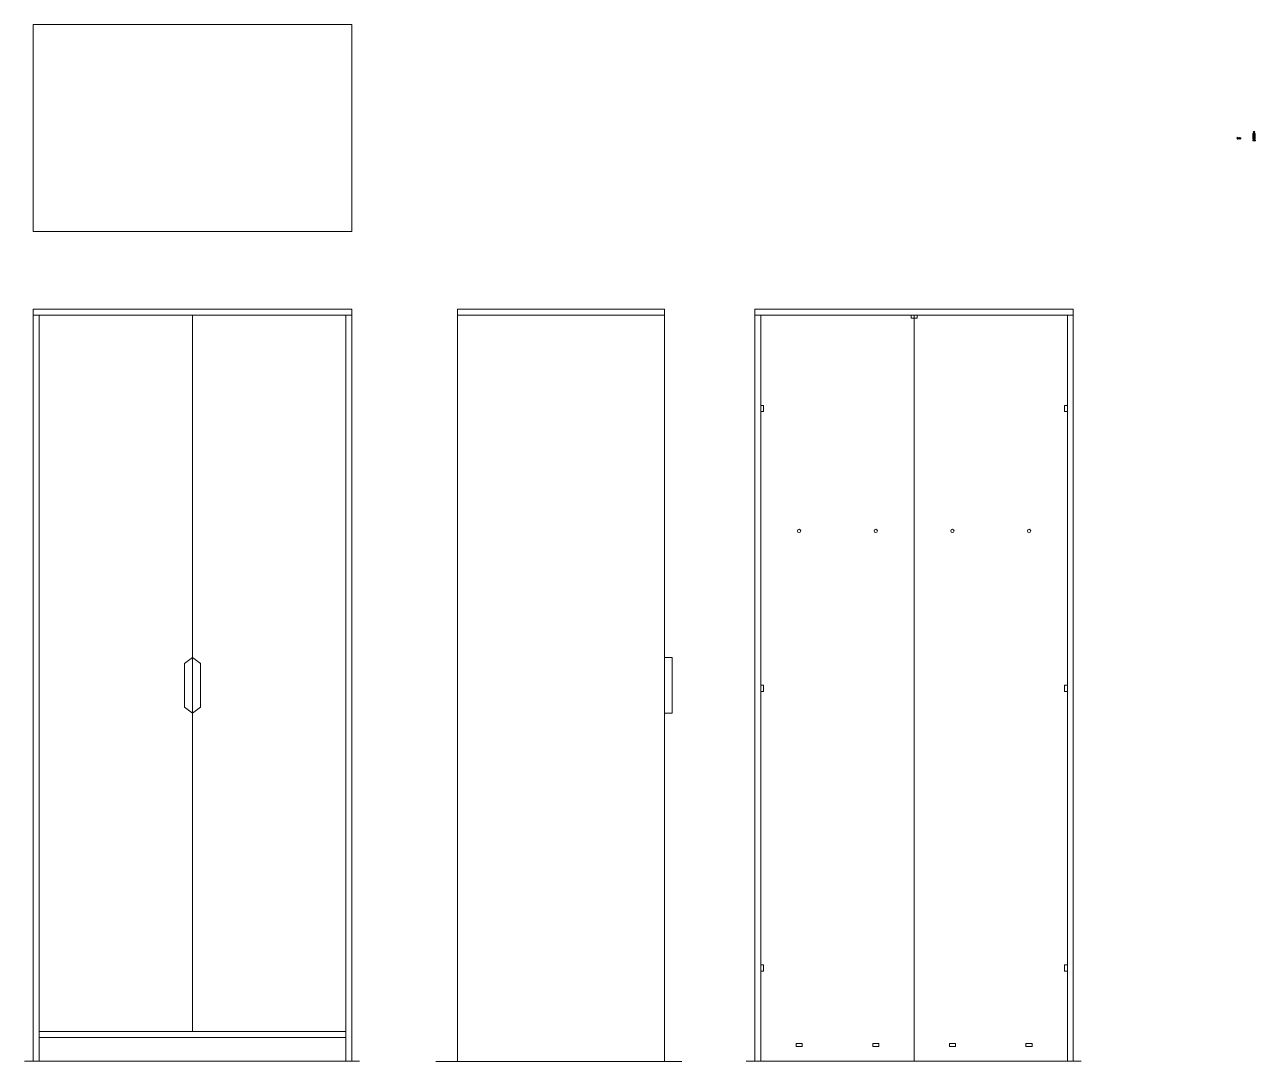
# Model space of a CAD drawing. Header units: millimetres. Extents: x 27 to 1587, y 31 to 458.
# Drawn here: x 27.4 to 336.5, y 49.3 to 309.8 of the extents above; entities that cross this region are included whole.
import ezdxf

# ---------------------------------------------------------------- set-up
doc = ezdxf.new("R2010")
doc.units = ezdxf.units.MM
doc.header["$MEASUREMENT"] = 0
for name, color, linetype, lineweight in [('linea di terra', 1, 'Continuous', 18), ('linee non sezionate', 8, 'Continuous', 18), ('viti e cerniere', 4, 'Continuous', 18)]:
    doc.layers.add(name, color=color, linetype=linetype, lineweight=lineweight)

# ---------------------------------------------------------------- blocks, each defined once
blk = doc.blocks.new('vitetassello')
at = {"layer": 'viti e cerniere'}
for p, q in [((-0.13, 0.38), (-0.13, 1.58)), ((-0.13, 1.58), (-0.06, 1.58)), ((-0.13, 1.5), (0.31, 1.5)), ((-0.13, 0.46), (0.31, 0.46)), ((0.31, 0.38), (-0.13, 0.38)), ((-0.09, 0.46), (-0.09, 1.5)), ((-0.06, 1.76), (-0.06, 1.58)), ((-0.06, 1.58), (0.23, 1.58)), ((0, 0.35), (0, 0.27)), ((0, 0.21), (0, 0.14)), ((0, 0.08), (0, 0)), ((0.06, 0.46), (0.06, 1.5)), ((0.09, 0.46), (0.06, 0.46)), ((0.08, 0.46), (0.11, 0.46)), ((0.09, 0.46), (0.13, 0.46)), ((0.13, 0.46), (0.13, 1.5)), ((0.19, 0.38), (0.19, 0.36)), ((0.19, 0.3), (0.19, 0.22)), ((0.19, 0.16), (0.19, 0.09)), ((0.19, 0), (0.19, 0.03)), ((0.23, 1.58), (0.24, 1.58)), ((0.24, 1.76), (0.24, 1.58)), ((0.24, 1.58), (0.31, 1.58)), ((0.27, 1.5), (0.27, 0.46)), ((0.31, 1.58), (0.31, 0.38)), ((0.31, 1.5), (0.31, 1.5)), ((0, 0), (0.19, 0))]:
    blk.add_line(p, q, dxfattribs=at)
blk.add_lwpolyline([(0.36, 1.76), (0.36, 1.93), (-0.18, 1.93), (-0.18, 1.76)], close=True, dxfattribs=at)
for points in [[(-0.06, 0.27), (0, 0.21), (0.19, 0.16), (0.24, 0.16), (-0.06, 0.27), (0, 0.27), (0.19, 0.22), (0.24, 0.16)], [(-0.06, 0.14), (0, 0.08), (0.19, 0.03), (0.24, 0.03), (-0.06, 0.14), (0, 0.14), (0.19, 0.09), (0.24, 0.03)], [(-0.03, 0.38), (0, 0.35), (0.19, 0.3), (0.24, 0.3), (0.01, 0.38)], [(0.09, 0.38), (0.19, 0.36), (0.24, 0.3)]]:
    blk.add_lwpolyline(points, dxfattribs=at)

msp = doc.modelspace()

# ---------------------------------------------------------------- linework, layer by layer
at = {"layer": 'linea di terra'}
for p, q in [((27.38, 49.35), (111.48, 49.35)), ((130.66, 49.31), (192.44, 49.31)), ((208.64, 49.35), (292.74, 49.35))]:
    msp.add_line(p, q, dxfattribs=at)
at = {"layer": 'linee non sezionate'}
for p, q in [((109.54, 309.84), (29.54, 309.84)), ((29.54, 309.84), (29.54, 257.84)), ((109.54, 257.84), (109.54, 309.84)), ((332.07, 281.28), (332.07, 281.28)), ((29.54, 257.84), (109.54, 257.84)), ((109.54, 238.31), (29.54, 238.31)), ((29.54, 238.31), (29.54, 49.31)), ((109.54, 49.31), (109.54, 238.31)), ((136.07, 49.31), (136.07, 238.31)), ((136.07, 238.31), (188.07, 238.31)), ((188.07, 238.31), (188.07, 49.31)), ((290.8, 238.31), (210.8, 238.31)), ((210.8, 238.31), (210.8, 49.31)), ((290.8, 49.31), (290.8, 238.31)), ((29.54, 236.81), (109.54, 236.81)), ((31.04, 236.81), (31.04, 49.31)), ((69.54, 236.81), (69.54, 56.81)), ((108.04, 236.81), (108.04, 49.31)), ((188.07, 236.81), (136.07, 236.81)), ((210.8, 236.81), (290.8, 236.81)), ((212.3, 236.81), (212.3, 49.31)), ((250.8, 236.81), (250.8, 49.35)), ((289.3, 236.81), (289.3, 49.31)), ((190.07, 150.81), (188.07, 150.81)), ((190.07, 150.81), (190.07, 136.81)), ((190.07, 136.81), (188.07, 136.81)), ((31.04, 56.81), (108.04, 56.81)), ((31.04, 55.31), (108.04, 55.31))]:
    msp.add_line(p, q, dxfattribs=at)
for points in [[(69.54, 136.81), (67.54, 138.31), (67.54, 149.31), (69.54, 150.81)], [(69.54, 136.81), (71.54, 138.31), (71.54, 149.31), (69.54, 150.81)]]:
    msp.add_lwpolyline(points, dxfattribs=at)
at = {"layer": 'viti e cerniere'}
for p, q in [((332.08, 281.41), (332.11, 281.41)), ((332.19, 281.41), (332.29, 281.41)), ((332.37, 281.41), (332.47, 281.41)), ((332.74, 281.41), (332.82, 281.41)), ((332.12, 281.16), (332.23, 281.16)), ((332.31, 281.16), (332.41, 281.16)), ((332.49, 281.16), (332.59, 281.16)), ((332.67, 281.16), (332.77, 281.16))]:
    msp.add_line(p, q, dxfattribs=at)
msp.add_lwpolyline([(332.07, 281.58), (332.03, 281.58, 0.451416), (332.03, 280.98), (332.07, 280.98)], format="xyb", close=True, dxfattribs=at)
for points in [[(332.08, 281.11), (332.12, 281.16), (332.19, 281.41), (332.19, 281.48), (332.08, 281.17)], [(332.08, 281.28), (332.11, 281.41), (332.19, 281.48)], [(332.23, 281.08), (332.31, 281.16), (332.37, 281.41), (332.37, 281.48), (332.23, 281.08), (332.23, 281.16), (332.29, 281.41), (332.37, 281.48)], [(332.41, 281.08), (332.49, 281.16), (332.55, 281.41), (332.55, 281.48), (332.41, 281.08), (332.41, 281.16), (332.47, 281.41), (332.55, 281.48)], [(332.59, 281.08), (332.67, 281.16), (332.74, 281.41), (332.74, 281.48), (332.59, 281.08), (332.59, 281.16), (332.66, 281.41), (332.74, 281.48)]]:
    msp.add_lwpolyline(points, dxfattribs=at)
for points in [[(251.57, 236.11), (251.57, 236.81), (250.04, 236.81), (250.04, 236.11)], [(213, 214.14), (212.3, 214.14), (212.3, 212.61), (213, 212.61)], [(289.3, 214.14), (288.6, 214.14), (288.6, 212.61), (289.3, 212.61)], [(213, 143.83), (212.3, 143.83), (212.3, 142.3), (213, 142.3)], [(289.3, 143.83), (288.6, 143.83), (288.6, 142.3), (289.3, 142.3)], [(213, 73.55), (212.3, 73.55), (212.3, 72.01), (213, 72.01)], [(289.3, 73.55), (288.6, 73.55), (288.6, 72.01), (289.3, 72.01)], [(222.69, 53.08), (222.69, 53.78), (221.16, 53.78), (221.16, 53.08)], [(241.94, 53.08), (241.94, 53.78), (240.41, 53.78), (240.41, 53.08)], [(261.19, 53.08), (261.19, 53.78), (259.66, 53.78), (259.66, 53.08)], [(280.44, 53.08), (280.44, 53.78), (278.91, 53.78), (278.91, 53.08)]]:
    msp.add_lwpolyline(points, close=True, dxfattribs=at)
for centre in [(221.93, 182.62), (241.18, 182.62), (260.43, 182.62), (279.68, 182.62)]:
    msp.add_circle(centre, 0.416, dxfattribs=at)
at = {"layer": 'viti e cerniere', "ltscale": 0.7}
for centre, radius, start, end in [((332.79, 281.28), 0.124, 331.9219, 76.684), ((332.78, 281.28), 0.129, 265.8899, 333.7092)]:
    msp.add_arc(centre, radius, start, end, dxfattribs=at)

# ---------------------------------------------------------------- block references
at = {"layer": 'viti e cerniere', "xscale": -1.242407183797266, "yscale": 1.242407183797266, "zscale": 1.242407183797266, "rotation": 180}
msp.add_blockref('vitetassello', (336.08, 282.99), dxfattribs=at)

doc.saveas('drawing.dxf')
